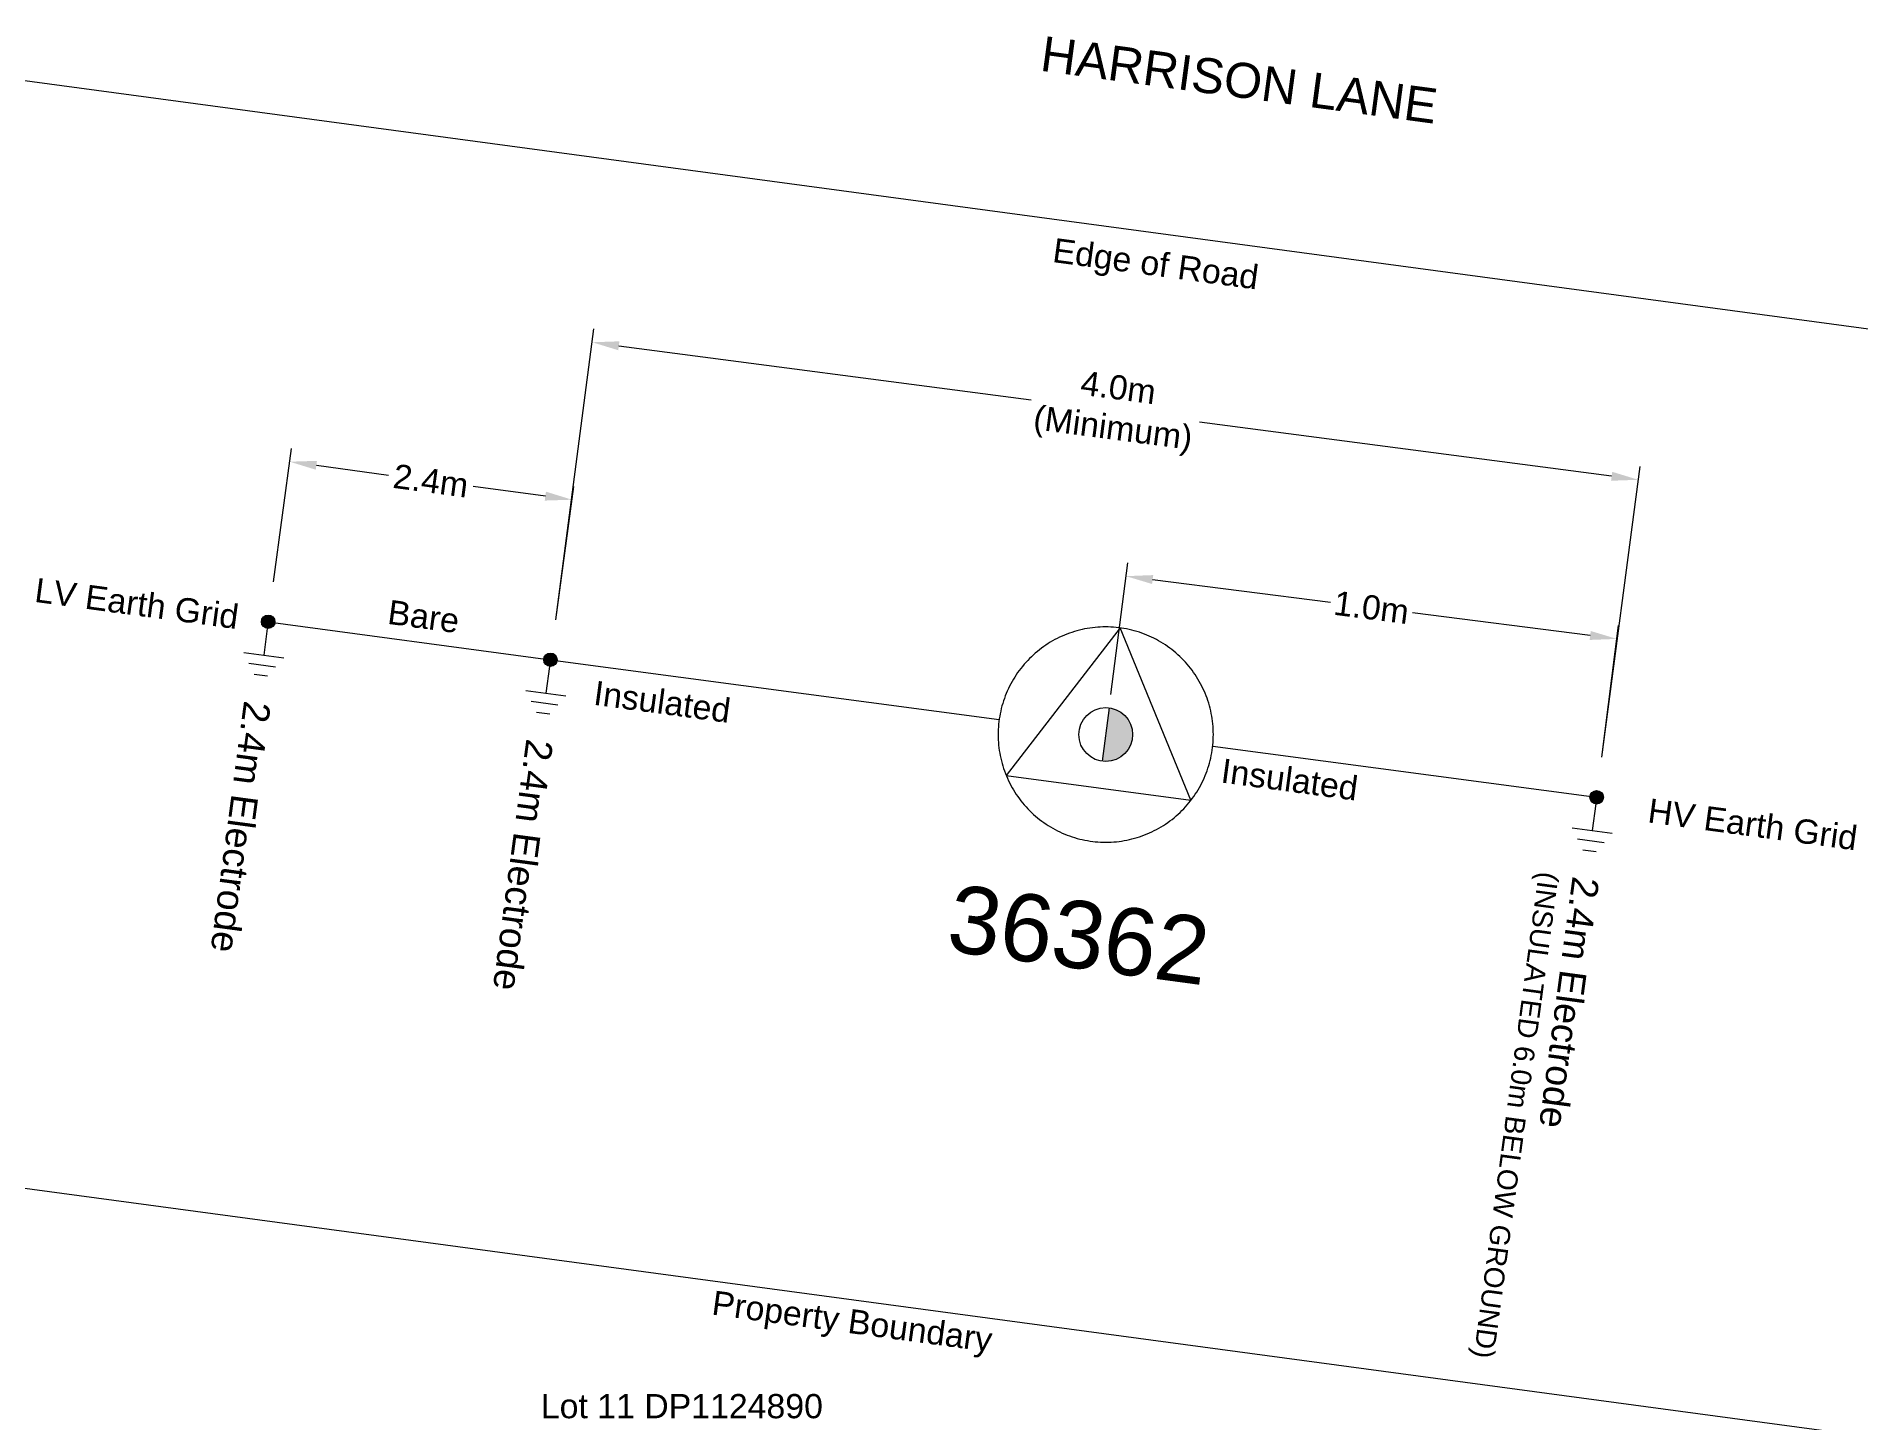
# Model space of a CAD drawing. Header units: metres. Extents: x 254239 to 260101, y 6186854 to 6190266.
# Drawn here: x 260050.3 to 260057.07, y 6188186.48 to 6188191.61 of the extents above; entities that cross this region are included whole.
import ezdxf
from ezdxf.enums import TextEntityAlignment as Align

# ---------------------------------------------------------------- set-up
doc = ezdxf.new("R2010")
doc.units = ezdxf.units.M
doc.linetypes.add('Dash', pattern=[5, 3, -2])
doc.linetypes.add('PHANTOM', pattern=[6.15, 3, -0.75, 0.3, -0.75, 0.3, -0.75, 0.3])
doc.layers.get('0').update_dxf_attribs({"color": 6})
doc.layers.add('_User Miscellaneous7', color=3, linetype='Continuous', lineweight=13)
doc.styles.add('iecARIAL', font='arial.ttf', dxfattribs={"height": 2})
doc.styles.get("Standard").update_dxf_attribs({"font": 'arial.ttf'})
doc.dimstyles.new('1.8mm_1_50 (Earthing)', dxfattribs={"dimtxt": 0.09, "dimasz": 0.1, "dimexe": 0.05, "dimexo": 0.15, "dimgap": 0.025, "dimtad": 0, "dimtoh": 1, "dimdec": 3, "dimlfac": -1, "dimzin": 12, "dimdsep": 46, "dimtxsty": 'Standard', "dimcen": 1, "dimclrd": 7, "dimclre": 7, "dimclrt": 7, "dimadec": 3, "dimazin": 2, "dimtfac": 1, "dimtdec": 3, "dimtmove": 0, "dimatfit": 3, "dimfxl": 1, "dimtolj": 1, "dimtzin": 0, "dimlwd": -1, "dimlwe": -1, "dimarcsym": 0})

msp = doc.modelspace()

# ---------------------------------------------------------------- texts
at = {"layer": '_User Miscellaneous7', "color": 7, "attachment_point": 5, "rotation": 352.33314}
for s, insert, char_height in [('HARRISON LANE', (260054.7723, 6188191.4506), 0.13), ('Edge of Road', (260054.4604, 6188190.7549), 0.09), ('LV Earth Grid', (260050.6749, 6188189.5056), 0.09), ('Bare', (260051.7409, 6188189.4571), 0.09), ('Insulated', (260052.6278, 6188189.1401), 0.09), (' \\PInsulated', (260054.9696, 6188188.9257), 0.09), ('HV Earth Grid', (260056.681, 6188188.6848), 0.09), ('Property Boundary', (260053.3322, 6188186.8257), 0.09)]:
    msp.add_mtext(s, dxfattribs=dict(at, insert=insert, char_height=char_height))
at = {"layer": '_User Miscellaneous7', "color": 7, "attachment_point": 4, "rotation": 262.33314, "style": 'iecARIAL'}
for s, insert, char_height in [('(INSULATED 6.0m BELOW GROUND)', (260055.9122, 6188188.5086), 0.075), ('2.4m Electrode', (260056.0609, 6188188.4886), 0.1)]:
    msp.add_mtext(s, dxfattribs=dict(at, insert=insert, char_height=char_height))
at = {"layer": '_User Miscellaneous7', "color": 7, "insert": (260052.7009, 6188186.5231), "char_height": 0.09, "attachment_point": 5}
msp.add_mtext('Lot 11 DP1124890', dxfattribs=at)

# ---------------------------------------------------------------- blocks, each defined once
blk = doc.blocks.new('SUB_POLE_NEW')
at = {"flags": 128}
for points in [[(-0.049, 4), (-0.147, 3.997), (-0.245, 3.992), (-0.343, 3.985), (-0.441, 3.976), (-0.538, 3.964), (-0.635, 3.949), (-0.732, 3.932), (-0.828, 3.913), (-0.924, 3.892), (-1.019, 3.868), (-1.114, 3.842), (-1.208, 3.813), (-1.301, 3.782), (-1.394, 3.749), (-1.485, 3.714), (-1.576, 3.676), (-1.666, 3.637), (-1.754, 3.595), (-1.842, 3.551), (-1.929, 3.504), (-2.014, 3.456), (-2.098, 3.405), (-2.181, 3.353), (-2.263, 3.298), (-2.343, 3.242), (-2.422, 3.183), (-2.499, 3.123), (-2.575, 3.061), (-2.65, 2.997), (-2.722, 2.931), (-2.794, 2.863), (-2.863, 2.794), (-2.931, 2.722), (-2.997, 2.65), (-3.061, 2.575), (-3.123, 2.499), (-3.183, 2.422), (-3.242, 2.343), (-3.298, 2.263), (-3.353, 2.181), (-3.405, 2.098), (-3.456, 2.014), (-3.504, 1.929), (-3.551, 1.842), (-3.595, 1.754), (-3.637, 1.666), (-3.676, 1.576), (-3.714, 1.485), (-3.749, 1.394), (-3.782, 1.301), (-3.813, 1.208), (-3.842, 1.114), (-3.868, 1.019), (-3.892, 0.924), (-3.913, 0.828), (-3.932, 0.732), (-3.949, 0.635), (-3.964, 0.538), (-3.976, 0.441), (-3.985, 0.343), (-3.992, 0.245), (-3.997, 0.147), (-4, 0.049), (-4, -0.049), (-3.997, -0.147), (-3.992, -0.245), (-3.985, -0.343), (-3.976, -0.441), (-3.964, -0.538), (-3.949, -0.635), (-3.932, -0.732), (-3.913, -0.828), (-3.892, -0.924), (-3.868, -1.019), (-3.842, -1.114), (-3.813, -1.208), (-3.782, -1.301), (-3.749, -1.394), (-3.714, -1.485), (-3.676, -1.576), (-3.637, -1.666), (-3.595, -1.754), (-3.551, -1.842), (-3.504, -1.929), (-3.456, -2.014), (-3.405, -2.098), (-3.353, -2.181), (-3.298, -2.263), (-3.242, -2.343), (-3.183, -2.422), (-3.123, -2.499), (-3.061, -2.575), (-2.997, -2.65), (-2.931, -2.722), (-2.863, -2.794), (-2.794, -2.863), (-2.722, -2.931), (-2.65, -2.997), (-2.575, -3.061), (-2.499, -3.123), (-2.422, -3.183), (-2.343, -3.242), (-2.263, -3.298), (-2.181, -3.353), (-2.098, -3.405), (-2.014, -3.456), (-1.929, -3.504), (-1.842, -3.551), (-1.754, -3.595), (-1.666, -3.637), (-1.576, -3.676), (-1.485, -3.714), (-1.394, -3.749), (-1.301, -3.782), (-1.208, -3.813), (-1.114, -3.842), (-1.019, -3.868), (-0.924, -3.892), (-0.828, -3.913), (-0.732, -3.932), (-0.635, -3.949), (-0.538, -3.964), (-0.441, -3.976), (-0.343, -3.985), (-0.245, -3.992), (-0.147, -3.997), (-0.049, -4), (0.049, -4), (0.147, -3.997), (0.245, -3.992), (0.343, -3.985), (0.441, -3.976), (0.538, -3.964), (0.635, -3.949), (0.732, -3.932), (0.828, -3.913), (0.924, -3.892), (1.019, -3.868), (1.114, -3.842), (1.208, -3.813), (1.301, -3.782), (1.394, -3.749), (1.485, -3.714), (1.576, -3.676), (1.666, -3.637), (1.754, -3.595), (1.842, -3.551), (1.929, -3.504), (2.014, -3.456), (2.098, -3.405), (2.181, -3.353), (2.263, -3.298), (2.343, -3.242), (2.422, -3.183), (2.499, -3.123), (2.575, -3.061), (2.65, -2.997), (2.722, -2.931), (2.794, -2.863), (2.863, -2.794), (2.931, -2.722), (2.997, -2.65), (3.061, -2.575), (3.123, -2.499), (3.183, -2.422), (3.242, -2.343), (3.298, -2.263), (3.353, -2.181), (3.405, -2.098), (3.456, -2.014), (3.504, -1.929), (3.551, -1.842), (3.595, -1.754), (3.637, -1.666), (3.676, -1.576), (3.714, -1.485), (3.749, -1.394), (3.782, -1.301), (3.813, -1.208), (3.842, -1.114), (3.868, -1.019), (3.892, -0.924), (3.913, -0.828), (3.932, -0.732), (3.949, -0.635), (3.964, -0.538), (3.976, -0.441), (3.985, -0.343), (3.992, -0.245), (3.997, -0.147), (4, -0.049), (4, 0.049), (3.997, 0.147), (3.992, 0.245), (3.985, 0.343), (3.976, 0.441), (3.964, 0.538), (3.949, 0.635), (3.932, 0.732), (3.913, 0.828), (3.892, 0.924), (3.868, 1.019), (3.842, 1.114), (3.813, 1.208), (3.782, 1.301), (3.749, 1.394), (3.714, 1.485), (3.676, 1.576), (3.637, 1.666), (3.595, 1.754), (3.551, 1.842), (3.504, 1.929), (3.456, 2.014), (3.405, 2.098), (3.353, 2.181), (3.298, 2.263), (3.242, 2.343), (3.183, 2.422), (3.123, 2.499), (3.061, 2.575), (2.997, 2.65), (2.931, 2.722), (2.863, 2.794), (2.794, 2.863), (2.722, 2.931), (2.65, 2.997), (2.575, 3.061), (2.499, 3.123), (2.422, 3.183), (2.343, 3.242), (2.263, 3.298), (2.181, 3.353), (2.098, 3.405), (2.014, 3.456), (1.929, 3.504), (1.842, 3.551), (1.754, 3.595), (1.666, 3.637), (1.576, 3.676), (1.485, 3.714), (1.394, 3.749), (1.301, 3.782), (1.208, 3.813), (1.114, 3.842), (1.019, 3.868), (0.924, 3.892), (0.828, 3.913), (0.732, 3.932), (0.635, 3.949), (0.538, 3.964), (0.441, 3.976), (0.343, 3.985), (0.245, 3.992), (0.147, 3.997), (0.049, 4)], [(0, 4), (-3.464, -2), (3.464, -2)]]:
    blk.add_lwpolyline(points, close=True, dxfattribs=at)
at = {"flags": 8}
blk.add_attdef('ASSET_NUM', text='', height=2.5, dxfattribs=at).set_placement((0, 7), align=Align.MIDDLE_CENTER)
for tag, flags, p in [('STREET_CODE', 9, (-1.128, 0.947)), ('CONSTRUCTED_VOLTAGE', 9, (-1.128, 0.747)), ('OPERATING_VOLTAGE', 9, (-1.128, 0.347)), ('OPERATED_BY', 9, (-1.128, 0.147)), ('NO_PHASES', 9, (-1.128, 0.547)), ('MAINTAINED_BY', 9, (-1.128, -0.053)), ('ORIENTATION', 9, (-1.128, -0.253)), ('OWNED_BY', 9, (-1.128, -0.453)), ('SECONDARY_VOLTAGE', 9, (-1.128, -0.653)), ('STATE', 9, (-1.128, -0.853)), ('SUBSTATION_TYPE', 9, (-1.128, -1.053)), ('USAGE', 9, (-1.128, -1.253)), ('LEGEND', 9, (-1.128, -1.453)), ('SUBURB', 9, (-1.128, -1.653)), ('STREETNAME', 9, (-1.128, -1.853)), ('LOCATION', 9, (-1.128, -2.053)), ('Z', 1, (-1.128, -2.453)), ('NOTES', 9, (-1.128, -2.253))]:
    blk.add_attdef(tag, text='', height=0.2, dxfattribs=dict(flags=flags)).set_placement(p, align=Align.MIDDLE_LEFT)
blk = doc.blocks.new('Electrode 2.4m (1_50)')
at = {"layer": '_User Miscellaneous7'}
h = blk.add_hatch(color=256, dxfattribs=at)
h.dxf.hatch_style = 1
h.paths.add_polyline_path([(0.025, 0, 1), (-0.025, 0, 1)])
h = blk.add_hatch(color=256, dxfattribs=at)
h.dxf.hatch_style = 1
h.paths.add_polyline_path([(0.025, 0, 1), (-0.025, 0, 1)])
for p, q in [((0, -0.025), (0, -0.125)), ((-0.075, -0.125), (0.075, -0.125)), ((-0.05, -0.1625), (0.05, -0.1625)), ((-0.025, -0.2), (0.025, -0.2))]:
    blk.add_line(p, q, dxfattribs=at)
blk.add_circle((0, 0), 0.025, dxfattribs=at)
at = {"layer": '_User Miscellaneous7', "color": 7, "insert": (0, -0.3), "char_height": 0.1, "attachment_point": 4, "rotation": 270, "style": 'iecARIAL'}
blk.add_mtext('2.4m Electrode', dxfattribs=at)
blk = doc.blocks.new('*D259')
at = {"layer": '_User Miscellaneous7', "color": 7, "transparency": 16777216}
for p, q in [((260052.2321, 6188189.4456), (260052.374, 6188190.526)), ((260052.4667, 6188190.4634), (260053.9986, 6188190.2621)), ((260056.1567, 6188189.9786), (260054.6248, 6188190.1799)), ((260056.1204, 6188188.9346), (260056.2624, 6188190.0151))]:
    blk.add_line(p, q, dxfattribs=at)
for points in [[(260052.4688, 6188190.48), (260052.4645, 6188190.4469), (260052.3675, 6188190.4765)], [(260056.1589, 6188189.9951), (260056.1546, 6188189.962), (260056.2559, 6188189.9655)]]:
    blk.add_solid(points, dxfattribs=at)
at = {"layer": '_User Miscellaneous7', "color": 7, "lineweight": 15, "transparency": 16777216, "insert": (260054.3117, 6188190.221), "char_height": 0.09, "attachment_point": 5, "rotation": 352.51422}
blk.add_mtext('\\A1;4.0m \\P(Minimum)', dxfattribs=at)
blk = doc.blocks.new('*D258')
at = {"layer": '_User Miscellaneous7', "color": 7, "transparency": 16777216}
for p, q in [((260054.2954, 6188189.1678), (260054.3579, 6188189.6571)), ((260054.4507, 6188189.5948), (260055.1112, 6188189.5104)), ((260056.0769, 6188189.3871), (260055.4164, 6188189.4714)), ((260056.1199, 6188188.9347), (260056.1824, 6188189.424))]:
    blk.add_line(p, q, dxfattribs=at)
for points in [[(260054.4528, 6188189.6114), (260054.4486, 6188189.5783), (260054.3515, 6188189.6075)], [(260056.079, 6188189.4036), (260056.0748, 6188189.3705), (260056.1761, 6188189.3744)]]:
    blk.add_solid(points, dxfattribs=at)
at = {"layer": '_User Miscellaneous7', "color": 7, "lineweight": 15, "transparency": 16777216, "insert": (260055.2638, 6188189.4909), "char_height": 0.09, "attachment_point": 5, "rotation": 352.71922}
blk.add_mtext('\\A1;1.0m ', dxfattribs=at)
blk = doc.blocks.new('*U261')
h = blk.add_hatch(color=256)
h.dxf.hatch_style = 1
h.paths.add_polyline_path([(1, 0, 0.414214), (0, 1), (0, -1, 0.414214)])
blk.add_line((0, 1), (0, -1))
blk.add_circle((0, 0), 1)
blk = doc.blocks.new('*D260')
at = {"layer": '_User Miscellaneous7', "color": 7, "transparency": 16777216}
for p, q in [((260051.1832, 6188189.5868), (260051.2499, 6188190.0823)), ((260051.3424, 6188190.0194), (260051.6105, 6188189.9833)), ((260052.1935, 6188189.9048), (260051.9254, 6188189.9409)), ((260052.2325, 6188189.4455), (260052.2992, 6188189.941))]:
    blk.add_line(p, q, dxfattribs=at)
for points in [[(260051.3446, 6188190.0359), (260051.3401, 6188190.0029), (260051.2433, 6188190.0327)], [(260052.1957, 6188189.9214), (260052.1912, 6188189.8883), (260052.2926, 6188189.8915)]]:
    blk.add_solid(points, dxfattribs=at)
at = {"layer": '_User Miscellaneous7', "color": 7, "lineweight": 15, "transparency": 16777216, "insert": (260051.7679, 6188189.9621), "char_height": 0.09, "attachment_point": 5, "rotation": 352.33314}
blk.add_mtext('\\A1;2.4m', dxfattribs=at)

# ---------------------------------------------------------------- dimensions: what is measured, and where the dimension line sits
at = {"layer": '_User Miscellaneous7', "color": 7, "lineweight": 15}
for p1, p2, distance, text, picture, middle in [((260052.2125, 6188189.2969), (260056.1009, 6188188.7859), 1.1898, '4.0m \\P(Minimum)', '*D259', (260054.3117, 6188190.221)), ((260051.1632, 6188189.4381), (260052.2125, 6188189.2969), 0.6, '2.4m', '*D260', (260051.7679, 6188189.9621)), ((260054.2763, 6188189.019), (260056.1009, 6188188.7859), 0.5932, '1.0m ', '*D258', (260055.2638, 6188189.4909))]:
    dim = msp.add_aligned_dim(p1=p1, p2=p2, distance=distance, text=text, dimstyle='1.8mm_1_50 (Earthing)', dxfattribs=at)
    dim.commit()
    dim.dimension.update_dxf_attribs({"geometry": picture, "text_midpoint": middle})

# ---------------------------------------------------------------- hatches: boundary and pattern name
at = {"layer": '_User Miscellaneous7'}
h = msp.add_hatch(color=256, dxfattribs=at)
h.dxf.hatch_style = 1
h.paths.add_polyline_path([(260056.1257, 6188188.7826, 1), (260056.0761, 6188188.7893, 1)])
h = msp.add_hatch(color=256, dxfattribs=at)
h.dxf.hatch_style = 1
h.paths.add_polyline_path([(260056.1257, 6188188.7826, 1), (260056.0761, 6188188.7893, 1)])

# ---------------------------------------------------------------- linework, layer by layer
for p, q in [((260056.0975, 6188188.7611), (260056.0842, 6188188.662)), ((260056.0099, 6188188.672), (260056.1585, 6188188.652)), ((260056.0297, 6188188.6315), (260056.1288, 6188188.6182)), ((260056.0494, 6188188.591), (260056.099, 6188188.5844))]:
    msp.add_line(p, q, dxfattribs=at)
at = {"layer": '_User Miscellaneous7', "flags": 128}
for points in [[(260007.4691, 6188197.2091), (260100.716, 6188184.6565)], [(260007.0397, 6188193.1514), (260100.2866, 6188180.5988)]]:
    msp.add_lwpolyline(points, dxfattribs=at)
at = {"layer": '_User Miscellaneous7', "linetype": 'Dash', "flags": 128}
msp.add_lwpolyline([(260051.1632, 6188189.4381), (260052.2125, 6188189.2969)], dxfattribs=at)
at = {"layer": '_User Miscellaneous7', "linetype": 'PHANTOM', "ltscale": 1.6, "flags": 128}
for points in [[(260052.2125, 6188189.2969), (260053.8802, 6188189.0748)], [(260054.6739, 6188188.9754), (260056.1009, 6188188.7859)]]:
    msp.add_lwpolyline(points, dxfattribs=at)
at = {"layer": '_User Miscellaneous7'}
msp.add_circle((260056.1009, 6188188.7859), 0.025, dxfattribs=at)

# ---------------------------------------------------------------- block references
at = {"layer": '_User Miscellaneous7', "rotation": 352.3331432388431}
for p in [(260051.1632, 6188189.4381), (260052.2125, 6188189.2969)]:
    msp.add_blockref('Electrode 2.4m (1_50)', p, dxfattribs=at)
at = {"layer": '_User Miscellaneous7'}
ref = msp.add_blockref('SUB_POLE_NEW', (260054.2763, 6188189.019), dxfattribs=dict(at, xscale=0.1, yscale=0.1, zscale=0.1, rotation=352.3331432388431))
ref.add_attrib('ASSET_NUM', '36362', dxfattribs={"layer": '0', "height": 0.25, "rotation": 352.33314}).set_placement((260054.1763, 6188188.2757), align=Align.MIDDLE_CENTER)
at = {"layer": '_User Miscellaneous7', "xscale": 0.1, "yscale": 0.1, "zscale": 0.1, "rotation": 352.3331432388431}
msp.add_blockref('*U261', (260054.2763, 6188189.019), dxfattribs=at)

msp.set_redraw_order([(e.dxf.handle, doc.entitydb.next_handle()) for e in msp.query("TEXT MTEXT ATTDEF DIMENSION ARC_DIMENSION")])  # texts and dimensions are drawn at this point

doc.saveas('drawing.dxf')
